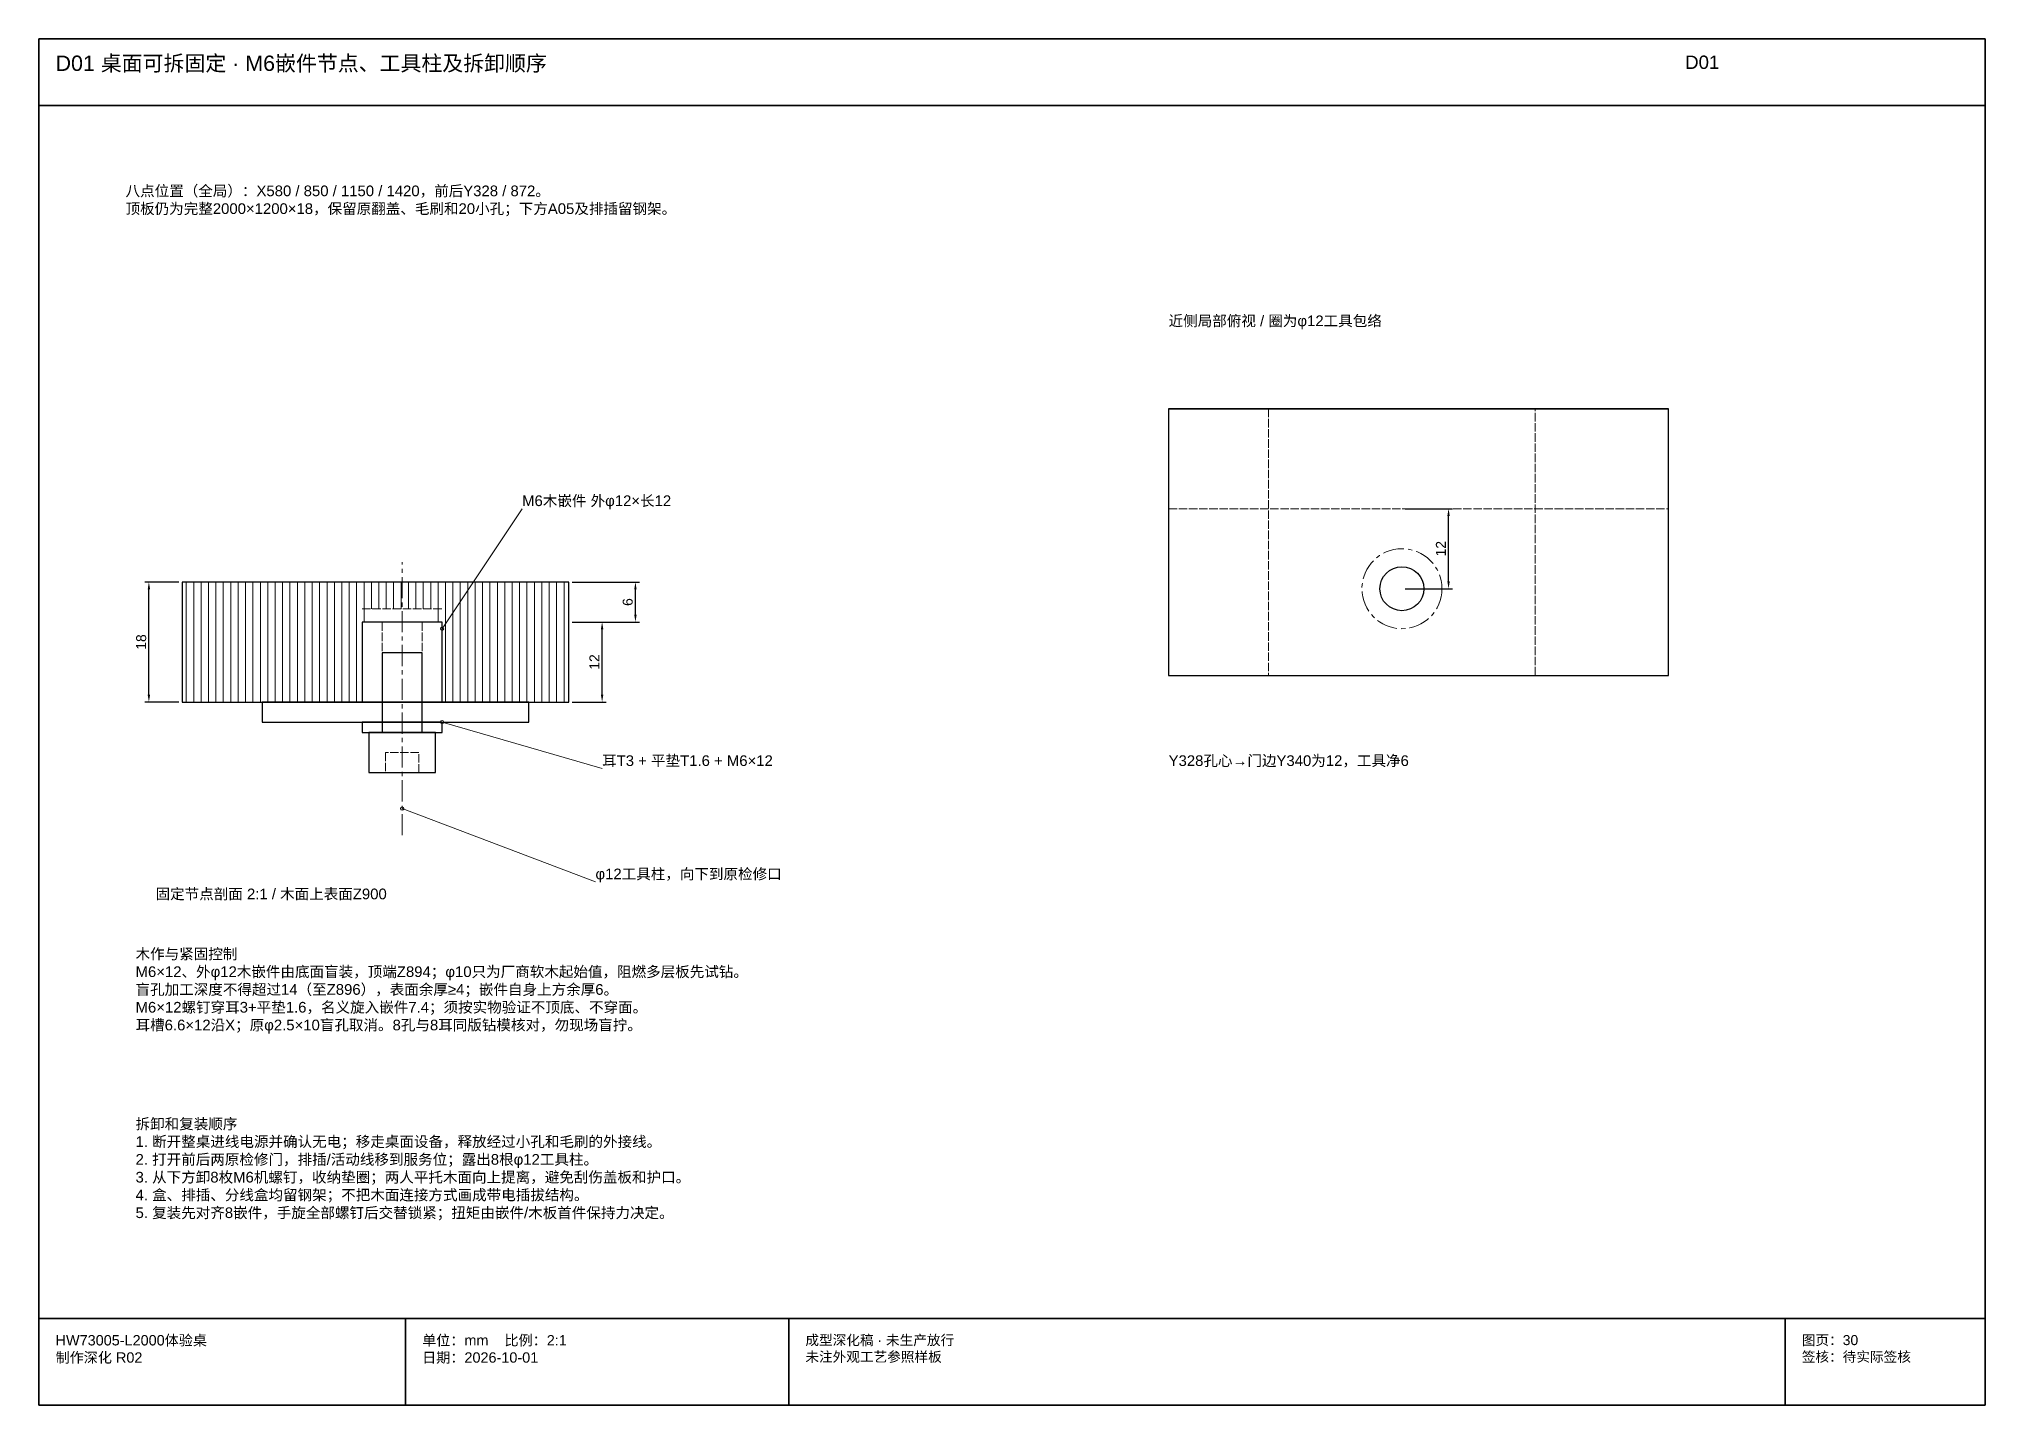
# Model space of a CAD drawing. Header units: millimetres. Extents: x 50 to 432208, y 2 to 4150.
# Drawn here: x 348002.5 to 348294.5, y 2.5 to 207.5 of the extents above; entities that cross this region are included whole.
import ezdxf

# ---------------------------------------------------------------- set-up
doc = ezdxf.new("R2010")
doc.units = ezdxf.units.MM
doc.linetypes.add('CENTER', pattern=[5.08, 3.175, -0.635, 0.635, -0.635])
doc.linetypes.add('DASHED', pattern=[1.524, 1.27, -0.254])
for name, color, linetype, lineweight in [('CENTER', 8, 'CENTER', 13), ('DIM', 7, 'Continuous', 13), ('FRAME', 7, 'Continuous', 35), ('HATCH', 8, 'Continuous', 9), ('HIDDEN', 8, 'DASHED', 13), ('NOTE', 7, 'Continuous', 18), ('OUTLINE', 7, 'Continuous', 25)]:
    doc.layers.add(name, color=color, linetype=linetype, lineweight=lineweight)
doc.styles.add('CN', font='Arial Unicode.ttf')
doc.dimstyles.new('D0_5', dxfattribs={"dimtxt": 1.5, "dimasz": 1.1, "dimexe": 0.6, "dimexo": 0.5, "dimgap": 0.4, "dimtad": 1, "dimdsep": 46, "dimtxsty": 'CN', "dimcen": 2.5, "dimclrd": 7, "dimclre": 7, "dimclrt": 7, "dimazin": 3, "dimtfac": 1, "dimtmove": 0, "dimatfit": 3})

msp = doc.modelspace()

# ---------------------------------------------------------------- texts
at = {"layer": 'NOTE', "attachment_point": 1, "style": 'CN'}
for s, insert, char_height, width in [('D01 桌面可拆固定 · M6嵌件节点、工具柱及拆卸顺序', (348005, 205), 2.3, 242), ('D01', (348249.5, 205), 2, 45), ('八点位置（全局）：X580 / 850 / 1150 / 1420，前后Y328 / 872。\\P顶板仍为完整2000×1200×18，保留原翻盖、毛刷和20小孔；下方A05及排插留钢架。', (348015.5, 185.5), 1.6, 270), ('近侧局部俯视 / 圈为φ12工具包络', (348172, 166), 1.6, 110), ('M6木嵌件 外φ12×长12', (348075, 139), 1.6, 45), ('耳T3 + 平垫T1.6 + M6×12', (348087, 100), 1.6, 45), ('Y328孔心→门边Y340为12，工具净6', (348172, 100), 1.6, 113.5), ('φ12工具柱，向下到原检修口', (348086, 83), 1.6, 45), ('固定节点剖面 2:1 / 木面上表面Z900', (348020, 80), 1.6, 123.5), ('木作与紧固控制\\PM6×12、外φ12木嵌件由底面盲装，顶端Z894；φ10只为厂商软木起始值，阻燃多层板先试钻。\\P盲孔加工深度不得超过14（至Z896），表面余厚≥4；嵌件自身上方余厚6。\\PM6×12螺钉穿耳3+平垫1.6，名义旋入嵌件7.4；须按实物验证不顶底、不穿面。\\P耳槽6.6×12沿X；原φ2.5×10盲孔取消。8孔与8耳同版钻模核对，勿现场盲拧。', (348017, 71), 1.6, 267.5), ('拆卸和复装顺序\\P1. 断开整桌进线电源并确认无电；移走桌面设备，释放经过小孔和毛刷的外接线。\\P2. 打开前后两原检修门，排插/活动线移到服务位；露出8根φ12工具柱。\\P3. 从下方卸8枚M6机螺钉，收纳垫圈；两人平托木面向上提离，避免刮伤盖板和护口。\\P4. 盒、排插、分线盒均留钢架；不把木面连接方式画成带电插拔结构。\\P5. 复装先对齐8嵌件，手旋全部螺钉后交替锁紧；扭矩由嵌件/木板首件保持力决定。', (348017, 45.5), 1.6, 267.5), ('HW73005-L2000体验桌\\P制作深化 R02', (348005, 13), 1.55, 50), ('单位：mm    比例：2:1\\P日期：2026-10-01', (348060, 13), 1.55, 52.5), ('成型深化稿 · 未生产放行\\P未注外观工艺参照样板', (348117.5, 13), 1.5, 144.5), ('图页：30\\P签核：待实际签核', (348267, 13), 1.5, 27.5)]:
    msp.add_mtext(s, dxfattribs=dict(at, insert=insert, char_height=char_height, width=width))

# ---------------------------------------------------------------- dimensions: what is measured, and where the dimension line sits
at = {"layer": 'DIM'}
for base, p1, p2 in [((348214, 125), (348207, 125), (348207, 137)), ((348019, 108), (348024, 108), (348024, 126)), ((348092, 120), (348082, 120), (348082, 126)), ((348087, 108), (348082, 108), (348082, 120))]:
    msp.add_linear_dim(base=base, p1=p1, p2=p2, angle=90, dimstyle='D0_5', dxfattribs=at).render()

# ---------------------------------------------------------------- hatches: boundary and pattern name
at = {"layer": 'HATCH'}
h = msp.add_hatch(dxfattribs=at)
h.set_pattern_fill('ANSI31', scale=0.35, angle=45)
h.paths.add_polyline_path([(348024, 108), (348051, 108), (348051, 126), (348024, 126)])
h = msp.add_hatch(dxfattribs=at)
h.set_pattern_fill('ANSI31', scale=0.35, angle=45)
h.paths.add_polyline_path([(348051, 120), (348052, 120), (348052, 122), (348062, 122), (348062, 120), (348063, 120), (348063, 126), (348051, 126)])
h = msp.add_hatch(dxfattribs=at)
h.set_pattern_fill('ANSI31', scale=0.35, angle=45)
h.paths.add_polyline_path([(348063, 108), (348082, 108), (348082, 126), (348063, 126)])

# ---------------------------------------------------------------- linework, layer by layer
at = {"layer": 'CENTER'}
msp.add_line((348057, 88), (348057, 129), dxfattribs=at)
msp.add_circle((348207, 125), 6, dxfattribs=at)
at = {"layer": 'DIM'}
for points in [[(348063, 119), (348075, 137), (348075, 137)], [(348063, 105), (348087, 98), (348087, 98)], [(348057, 92), (348086, 81), (348086, 81)]]:
    msp.add_lwpolyline(points, dxfattribs=at)
for centre in [(348063, 119), (348063, 105), (348057, 92)]:
    msp.add_circle(centre, 0.25, dxfattribs=at)
at = {"layer": 'FRAME'}
for p, q in [((348002.5, 197.5), (348294.5, 197.5)), ((348002.5, 15.5), (348294.5, 15.5)), ((348057.5, 2.5), (348057.5, 15.5)), ((348115, 2.5), (348115, 15.5)), ((348264.5, 2.5), (348264.5, 15.5))]:
    msp.add_line(p, q, dxfattribs=at)
msp.add_lwpolyline([(348002.5, 2.5), (348294.5, 2.5), (348294.5, 207.5), (348002.5, 207.5)], close=True, dxfattribs=at)
at = {"layer": 'HIDDEN'}
for p, q in [((348172, 137), (348247, 137)), ((348051, 122), (348063, 122)), ((348054, 108), (348054, 120)), ((348060, 108), (348060, 120))]:
    msp.add_line(p, q, dxfattribs=at)
for points in [[(348187, 112), (348227, 112), (348227, 152), (348187, 152)], [(348054.5, 97.4), (348059.5, 97.4), (348059.5, 100.4), (348054.5, 100.4)]]:
    msp.add_lwpolyline(points, close=True, dxfattribs=at)
at = {"layer": 'OUTLINE'}
msp.add_line((348172, 152), (348247, 152), dxfattribs=at)
for points in [[(348172, 112), (348247, 112), (348247, 152), (348172, 152)], [(348024, 108), (348082, 108), (348082, 126), (348024, 126)], [(348051, 108), (348063, 108), (348063, 120), (348051, 120)], [(348054, 103.4), (348060, 103.4), (348060, 115.4), (348054, 115.4)], [(348036, 105), (348076, 105), (348076, 108), (348036, 108)], [(348051, 103.4), (348063, 103.4), (348063, 105), (348051, 105)], [(348052, 97.4), (348062, 97.4), (348062, 103.4), (348052, 103.4)]]:
    msp.add_lwpolyline(points, close=True, dxfattribs=at)
msp.add_circle((348207, 125), 3.3, dxfattribs=at)

msp.set_redraw_order([(e.dxf.handle, doc.entitydb.next_handle()) for e in msp.query("TEXT MTEXT ATTDEF DIMENSION ARC_DIMENSION")])  # texts and dimensions are drawn at this point

doc.saveas('drawing.dxf')
